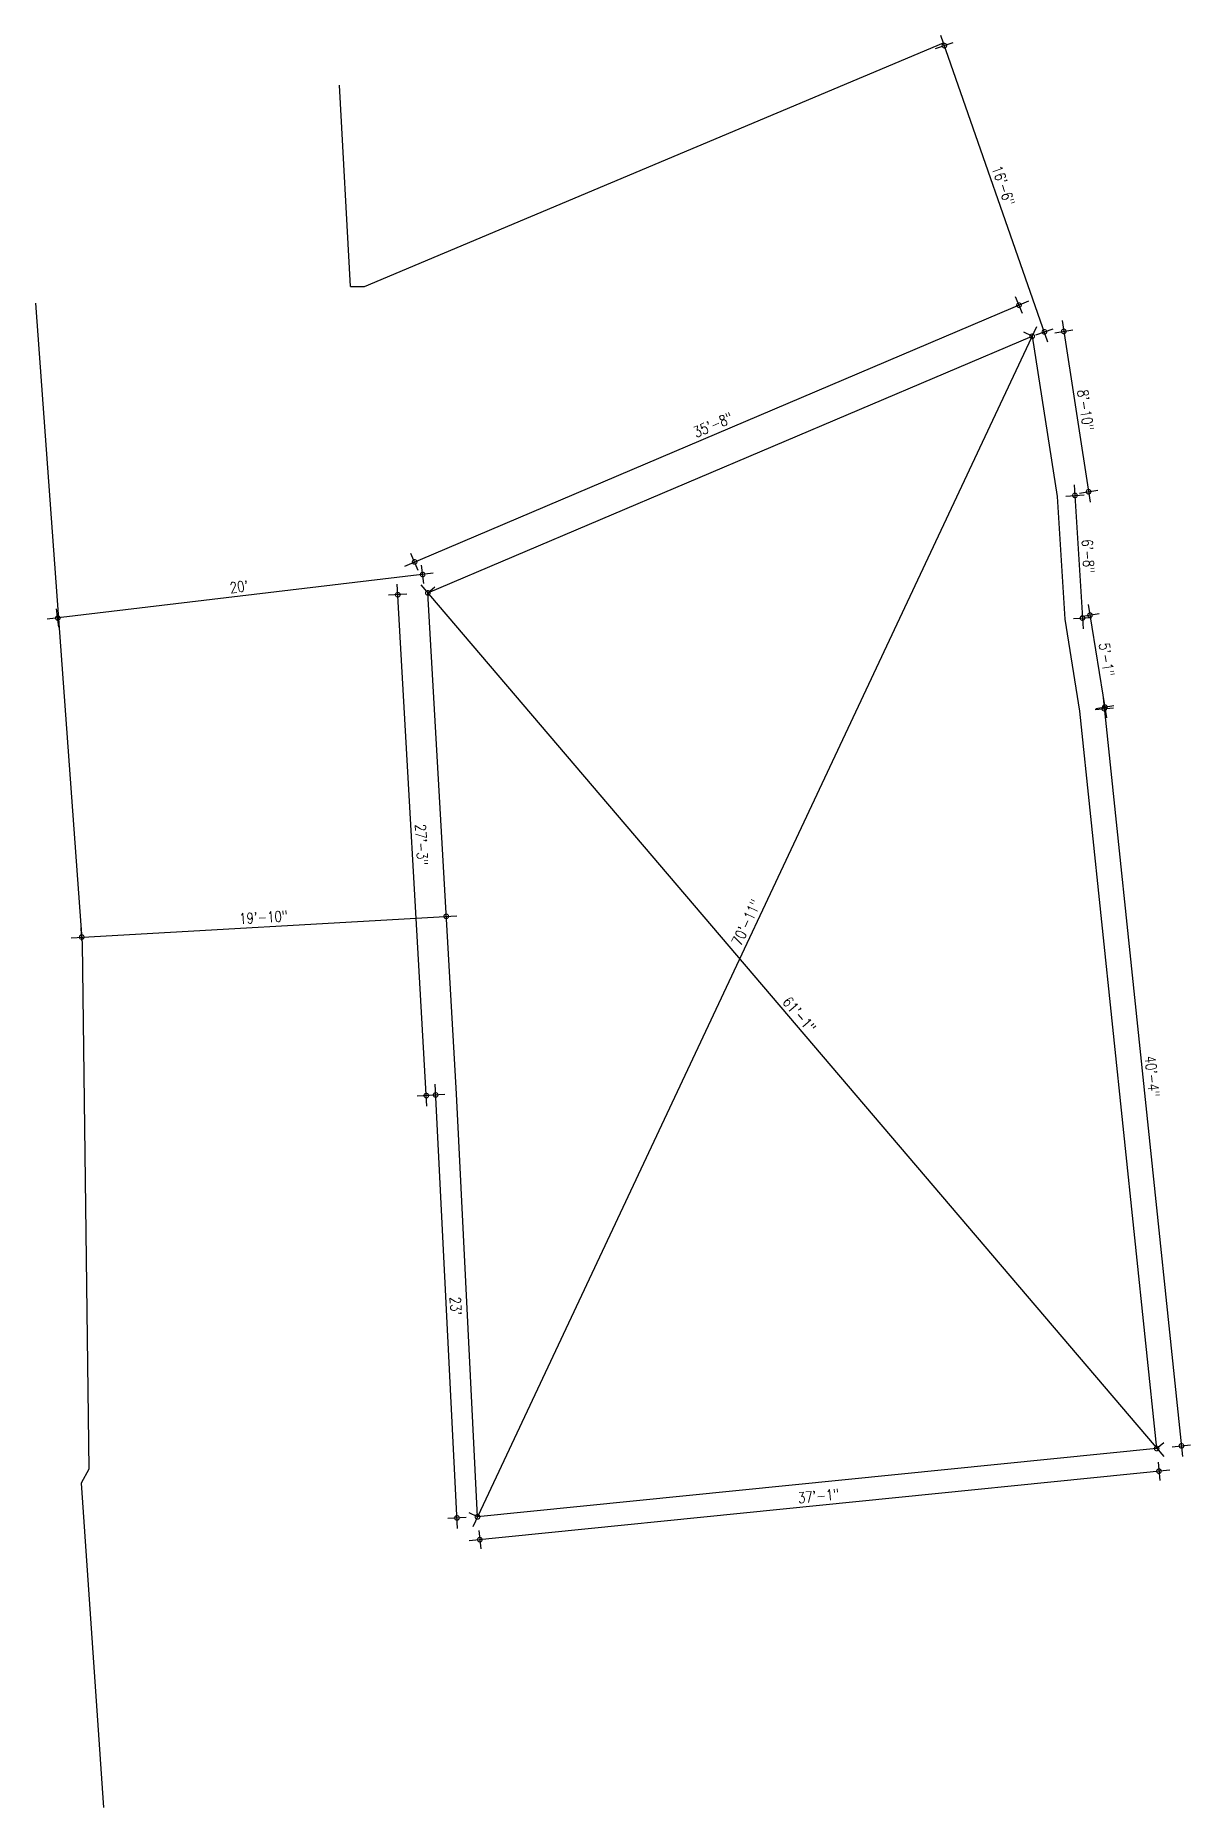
# Model space of a CAD drawing. Header units: inches. Extents: x -9985691 to 3643, y -3269800 to 4788.
# Drawn here: x -4989191 to -4988437, y -3260549 to -3259393 of the extents above; entities that cross this region are included whole.
import ezdxf

# ---------------------------------------------------------------- set-up
doc = ezdxf.new("R2010")
doc.units = ezdxf.units.IN
doc.header["$LTSCALE"] = 2
doc.header["$MEASUREMENT"] = 0
doc.header["$PDMODE"] = 34
doc.layers.get('0').update_dxf_attribs({"linetype": 'CONTINUOUS'})
doc.layers.get('DEFPOINTS').update_dxf_attribs({"color": 141, "linetype": 'CONTINUOUS'})
doc.styles.add('ROMANS', font='Romans.shx', dxfattribs={"width": 0.8})
doc.dimstyles.new('8 SCALE', dxfattribs={"dimscale": 0, "dimtxt": 7, "dimasz": 6, "dimexe": 6, "dimexo": 2, "dimgap": 2, "dimtad": 1, "dimdec": 0, "dimzin": 0, "dimdsep": 46, "dimlunit": 4, "dimtxsty": 'ROMANS', "dimblk": 'DOTSMALL', "dimcen": 0, "dimdle": 7, "dimclrd": 8, "dimclre": 8, "dimclrt": 3, "dimadec": 0, "dimazin": 0, "dimtfac": 1, "dimtdec": 0, "dimtofl": 0, "dimtmove": 2, "dimatfit": 3, "dimfxl": 6, "dimfxlon": 1, "dimtolj": 1, "dimtzin": 0, "dimarcsym": 0})

msp = doc.modelspace()

# ---------------------------------------------------------------- blocks, each defined once
blk = doc.blocks.new('_DOTSMALL')
at = {"color": 0, "linetype": 'ByBlock', "const_width": 0.5}
blk.add_lwpolyline([(-0.0625, 0, 1), (0.0625, 0, 1)], format="xyb", close=True, dxfattribs=at)
blk = doc.blocks.new('*D451')
at = {"color": 8, "lineweight": -2, "ltscale": 0.5, "transparency": 16777216}
for p, q in [((-4988530.4, -3259592.9), (-4988600.3, -3259392.8)), ((-4988603.7, -3259401.4), (-4988592.3, -3259397.5)), ((-4988538.3, -3259588.2), (-4988527, -3259584.3))]:
    blk.add_line(p, q, dxfattribs=at)
at = {"layer": 'DEFPOINTS', "color": 0, "ltscale": 0.5, "transparency": 16777216}
for p in [(-4988606, -3259402.3), (-4988598, -3259399.5), (-4988540.7, -3259589.1)]:
    blk.add_point(p, dxfattribs=at)
at = {"color": 8, "lineweight": -2, "ltscale": 0.5, "transparency": 16777216, "xscale": 6, "yscale": 6, "zscale": 6}
for p, rotation in [((-4988598, -3259399.5), 109.2796377019359), ((-4988532.7, -3259586.2), 289.2796377019359)]:
    blk.add_blockref('_DOTSMALL', p, dxfattribs=dict(at, rotation=rotation))
at = {"color": 3, "ltscale": 0.5, "transparency": 16777216, "insert": (-4988559.5, -3259490.8), "char_height": 7, "attachment_point": 5, "rotation": 289.2796, "style": 'ROMANS'}
blk.add_mtext('\\A1;16\'-6"', dxfattribs=at)
blk = doc.blocks.new('*D477')
at = {"color": 8, "lineweight": -2, "ltscale": 0.5, "transparency": 16777216}
for p, q in [((-4988950.1, -3259739), (-4988542.9, -3259566)), ((-4988547, -3259574.3), (-4988551.6, -3259563.3)), ((-4988941.3, -3259741.8), (-4988946, -3259730.8))]:
    blk.add_line(p, q, dxfattribs=at)
at = {"layer": 'DEFPOINTS', "color": 0, "ltscale": 0.5, "transparency": 16777216}
for p in [(-4988549.3, -3259568.8), (-4988540.7, -3259589.1), (-4988935, -3259756.5)]:
    blk.add_point(p, dxfattribs=at)
at = {"color": 8, "lineweight": -2, "ltscale": 0.5, "transparency": 16777216, "xscale": 6, "yscale": 6, "zscale": 6}
for p, rotation in [((-4988549.3, -3259568.8), 23.01304632398811), ((-4988943.6, -3259736.3), 203.0130463239881)]:
    blk.add_blockref('_DOTSMALL', p, dxfattribs=dict(at, rotation=rotation))
at = {"color": 3, "ltscale": 0.5, "transparency": 16777216, "insert": (-4988748.9, -3259646.9), "char_height": 7, "attachment_point": 5, "rotation": 23.013, "style": 'ROMANS'}
blk.add_mtext('\\A1;35\'-8"', dxfattribs=at)
blk = doc.blocks.new('*D478')
at = {"color": 8, "lineweight": -2, "ltscale": 0.5, "transparency": 16777216}
for p, q in [((-4988521.2, -3259578.9), (-4988502.8, -3259697.4)), ((-4988526, -3259586.8), (-4988514.2, -3259584.9)), ((-4988509.8, -3259691.4), (-4988497.9, -3259689.5))]:
    blk.add_line(p, q, dxfattribs=at)
at = {"layer": 'DEFPOINTS', "color": 0, "ltscale": 0.5, "transparency": 16777216}
for p in [(-4988540.7, -3259589.1), (-4988524.5, -3259693.6), (-4988503.9, -3259690.5)]:
    blk.add_point(p, dxfattribs=at)
at = {"color": 8, "lineweight": -2, "ltscale": 0.5, "transparency": 16777216, "xscale": 6, "yscale": 6, "zscale": 6}
for p, rotation in [((-4988520.1, -3259585.9), 98.81300260077158), ((-4988503.9, -3259690.5), 278.8130026007716)]:
    blk.add_blockref('_DOTSMALL', p, dxfattribs=dict(at, rotation=rotation))
at = {"color": 3, "ltscale": 0.5, "transparency": 16777216, "insert": (-4988505.9, -3259637.2), "char_height": 7, "attachment_point": 5, "rotation": 278.813, "style": 'ROMANS'}
blk.add_mtext('\\A1;8\'-10"', dxfattribs=at)
blk = doc.blocks.new('*D479')
at = {"color": 8, "lineweight": -2, "ltscale": 0.5, "transparency": 16777216}
for p, q in [((-4988518.8, -3259693.3), (-4988506.8, -3259692.6)), ((-4988513.3, -3259685.9), (-4988507.4, -3259779.9)), ((-4988513.8, -3259773.3), (-4988501.9, -3259772.6))]:
    blk.add_line(p, q, dxfattribs=at)
at = {"layer": 'DEFPOINTS', "color": 0, "ltscale": 0.5, "transparency": 16777216}
for p in [(-4988524.5, -3259693.6), (-4988519.5, -3259773.6), (-4988507.9, -3259772.9)]:
    blk.add_point(p, dxfattribs=at)
at = {"color": 8, "lineweight": -2, "ltscale": 0.5, "transparency": 16777216, "xscale": 6, "yscale": 6, "zscale": 6}
for p, rotation in [((-4988512.8, -3259692.9), 93.55077929218395), ((-4988507.9, -3259772.9), 273.550779292184)]:
    blk.add_blockref('_DOTSMALL', p, dxfattribs=dict(at, rotation=rotation))
at = {"color": 3, "ltscale": 0.5, "transparency": 16777216, "insert": (-4988504.2, -3259732.5), "char_height": 7, "attachment_point": 5, "rotation": 273.5508, "style": 'ROMANS'}
blk.add_mtext('\\A1;6\'-8"', dxfattribs=at)
blk = doc.blocks.new('*D480')
at = {"color": 8, "lineweight": -2, "ltscale": 0.5, "transparency": 16777216}
for p, q in [((-4988504.1, -3259764.1), (-4988492.2, -3259837.9)), ((-4988508.9, -3259771.9), (-4988497.1, -3259770)), ((-4988499.2, -3259832), (-4988487.4, -3259830))]:
    blk.add_line(p, q, dxfattribs=at)
at = {"layer": 'DEFPOINTS', "color": 0, "ltscale": 0.5, "transparency": 16777216}
for p in [(-4988519.5, -3259773.6), (-4988509.8, -3259833.7), (-4988493.3, -3259831)]:
    blk.add_point(p, dxfattribs=at)
at = {"color": 8, "lineweight": -2, "ltscale": 0.5, "transparency": 16777216, "xscale": 6, "yscale": 6, "zscale": 6}
for p, rotation in [((-4988503, -3259771), 99.18045757881184), ((-4988493.3, -3259831), 279.1804575788119)]:
    blk.add_blockref('_DOTSMALL', p, dxfattribs=dict(at, rotation=rotation))
at = {"color": 3, "ltscale": 0.5, "transparency": 16777216, "insert": (-4988492.1, -3259800), "char_height": 7, "attachment_point": 5, "rotation": 279.1805, "style": 'ROMANS'}
blk.add_mtext('\\A1;5\'-1"', dxfattribs=at)
blk = doc.blocks.new('*D481')
at = {"color": 8, "lineweight": -2, "ltscale": 0.5, "transparency": 16777216}
for p, q in [((-4988499.6, -3259832.6), (-4988487.7, -3259831.4)), ((-4988494.4, -3259825), (-4988442.6, -3260319.9)), ((-4988449.3, -3260313.5), (-4988437.4, -3260312.3))]:
    blk.add_line(p, q, dxfattribs=at)
at = {"layer": 'DEFPOINTS', "color": 0, "ltscale": 0.5, "transparency": 16777216}
for p in [(-4988509.8, -3259833.7), (-4988459.5, -3260314.6), (-4988443.3, -3260312.9)]:
    blk.add_point(p, dxfattribs=at)
at = {"color": 8, "lineweight": -2, "ltscale": 0.5, "transparency": 16777216, "xscale": 6, "yscale": 6, "zscale": 6}
for p, rotation in [((-4988493.7, -3259832), 95.9751163492359), ((-4988443.3, -3260312.9), 275.9751163492359)]:
    blk.add_blockref('_DOTSMALL', p, dxfattribs=dict(at, rotation=rotation))
at = {"color": 3, "ltscale": 0.5, "transparency": 16777216, "insert": (-4988462.4, -3260071.8), "char_height": 7, "attachment_point": 5, "rotation": 275.9751, "style": 'ROMANS'}
blk.add_mtext('\\A1;40\'-4"', dxfattribs=at)
blk = doc.blocks.new('*D482')
at = {"color": 8, "lineweight": -2, "ltscale": 0.5, "transparency": 16777216}
for p, q in [((-4988451, -3260328.7), (-4988908, -3260374.8)), ((-4988458.6, -3260323.5), (-4988457.4, -3260335.4)), ((-4988901.7, -3260368.1), (-4988900.5, -3260380))]:
    blk.add_line(p, q, dxfattribs=at)
at = {"layer": 'DEFPOINTS', "color": 0, "ltscale": 0.5, "transparency": 16777216}
for p in [(-4988459.5, -3260314.6), (-4988902.6, -3260359.2), (-4988901.1, -3260374.1)]:
    blk.add_point(p, dxfattribs=at)
at = {"color": 8, "lineweight": -2, "ltscale": 0.5, "transparency": 16777216, "xscale": 6, "yscale": 6, "zscale": 6}
for p, rotation in [((-4988458, -3260329.4), 5.753615548473433), ((-4988901.1, -3260374.1), 185.7536155484734)]:
    blk.add_blockref('_DOTSMALL', p, dxfattribs=dict(at, rotation=rotation))
at = {"color": 3, "ltscale": 0.5, "transparency": 16777216, "insert": (-4988680.1, -3260345.6), "char_height": 7, "attachment_point": 5, "rotation": 5.7536, "style": 'ROMANS'}
blk.add_mtext('\\A1;37\'-1"', dxfattribs=at)
blk = doc.blocks.new('*D483')
at = {"color": 8, "lineweight": -2, "ltscale": 0.5, "transparency": 16777216}
for p, q in [((-4988915.7, -3260366.9), (-4988930.2, -3260077)), ((-4988923.9, -3260083.7), (-4988935.9, -3260084.3)), ((-4988910, -3260359.6), (-4988922, -3260360.2))]:
    blk.add_line(p, q, dxfattribs=at)
at = {"layer": 'DEFPOINTS', "color": 0, "ltscale": 0.5, "transparency": 16777216}
for p in [(-4988929.9, -3260084), (-4988916.4, -3260083.3), (-4988902.6, -3260359.2)]:
    blk.add_point(p, dxfattribs=at)
at = {"color": 8, "lineweight": -2, "ltscale": 0.5, "transparency": 16777216, "xscale": 6, "yscale": 6, "zscale": 6}
for p, rotation in [((-4988929.9, -3260084), 92.86729410762844), ((-4988916, -3260359.9), 272.8672941076284)]:
    blk.add_blockref('_DOTSMALL', p, dxfattribs=dict(at, rotation=rotation))
at = {"color": 3, "ltscale": 0.5, "transparency": 16777216, "insert": (-4988916.8, -3260221.6), "char_height": 7, "attachment_point": 5, "rotation": 272.8673, "style": 'ROMANS'}
blk.add_mtext("\\A1;23'", dxfattribs=at)
blk = doc.blocks.new('*D484')
at = {"color": 8, "lineweight": -2, "ltscale": 0.5, "transparency": 16777216}
for p, q in [((-4988935.6, -3260091.4), (-4988955, -3259750.7)), ((-4988948.6, -3259757.3), (-4988960.6, -3259758)), ((-4988930, -3260084.1), (-4988942, -3260084.8))]:
    blk.add_line(p, q, dxfattribs=at)
at = {"layer": 'DEFPOINTS', "color": 0, "ltscale": 0.5, "transparency": 16777216}
for p in [(-4988954.6, -3259757.7), (-4988935, -3259756.5), (-4988916.4, -3260083.3)]:
    blk.add_point(p, dxfattribs=at)
at = {"color": 8, "lineweight": -2, "ltscale": 0.5, "transparency": 16777216, "xscale": 6, "yscale": 6, "zscale": 6}
for p, rotation in [((-4988954.6, -3259757.7), 93.2635298258622), ((-4988936, -3260084.4), 273.2635298258622)]:
    blk.add_blockref('_DOTSMALL', p, dxfattribs=dict(at, rotation=rotation))
at = {"color": 3, "ltscale": 0.5, "transparency": 16777216, "insert": (-4988939.1, -3259920.7), "char_height": 7, "attachment_point": 5, "rotation": 273.2635, "style": 'ROMANS'}
blk.add_mtext('\\A1;27\'-3"', dxfattribs=at)
blk = doc.blocks.new('*D485')
at = {"color": 8, "lineweight": -2, "ltscale": 0.5, "transparency": 16777216}
for p, q in [((-4988905.5, -3260365.6), (-4988537.7, -3259582.7)), ((-4988540.7, -3259589.1), (-4988546.1, -3259586.5)), ((-4988902.6, -3260359.2), (-4988908, -3260356.7))]:
    blk.add_line(p, q, dxfattribs=at)
at = {"layer": 'DEFPOINTS', "color": 0, "ltscale": 0.5, "transparency": 16777216}
for p in [(-4988540.7, -3259589.1), (-4988540.7, -3259589.1), (-4988902.6, -3260359.2)]:
    blk.add_point(p, dxfattribs=at)
at = {"color": 8, "lineweight": -2, "ltscale": 0.5, "transparency": 16777216, "xscale": 6, "yscale": 6, "zscale": 6}
for p, rotation in [((-4988540.7, -3259589.1), 64.83288792151859), ((-4988902.6, -3260359.2), 244.8328879215186)]:
    blk.add_blockref('_DOTSMALL', p, dxfattribs=dict(at, rotation=rotation))
at = {"color": 3, "ltscale": 0.5, "transparency": 16777216, "insert": (-4988727.2, -3259971.5), "char_height": 7, "attachment_point": 5, "rotation": 64.8329, "style": 'ROMANS'}
blk.add_mtext('\\A1;70\'-11"', dxfattribs=at)
blk = doc.blocks.new('*D486')
at = {"color": 8, "lineweight": -2, "ltscale": 0.5, "transparency": 16777216}
for p, q in [((-4988939.6, -3259751.2), (-4988454.9, -3260319.9)), ((-4988935, -3259756.5), (-4988930.5, -3259752.6)), ((-4988459.5, -3260314.6), (-4988454.9, -3260310.7))]:
    blk.add_line(p, q, dxfattribs=at)
at = {"layer": 'DEFPOINTS', "color": 0, "ltscale": 0.5, "transparency": 16777216}
for p in [(-4988935, -3259756.5), (-4988459.5, -3260314.6), (-4988459.5, -3260314.6)]:
    blk.add_point(p, dxfattribs=at)
at = {"color": 8, "lineweight": -2, "ltscale": 0.5, "transparency": 16777216, "xscale": 6, "yscale": 6, "zscale": 6}
for p, rotation in [((-4988935, -3259756.5), 130.4366418061178), ((-4988459.5, -3260314.6), 310.4366418061178)]:
    blk.add_blockref('_DOTSMALL', p, dxfattribs=dict(at, rotation=rotation))
at = {"color": 3, "ltscale": 0.5, "transparency": 16777216, "insert": (-4988692.6, -3260031.6), "char_height": 7, "attachment_point": 5, "rotation": 310.4366, "style": 'ROMANS'}
blk.add_mtext('\\A1;61\'-1"', dxfattribs=at)
blk = doc.blocks.new('*D487')
at = {"color": 8, "lineweight": -2, "ltscale": 0.5, "transparency": 16777216}
for p, q in [((-4988937.7, -3259750.4), (-4988939.1, -3259738.5)), ((-4988931.5, -3259743.6), (-4989183.4, -3259773.7)), ((-4989175.7, -3259778.8), (-4989177.2, -3259766.9))]:
    blk.add_line(p, q, dxfattribs=at)
at = {"layer": 'DEFPOINTS', "color": 0, "ltscale": 0.5, "transparency": 16777216}
for p in [(-4988936.8, -3259758.1), (-4989176.4, -3259772.9), (-4989174.8, -3259786.5)]:
    blk.add_point(p, dxfattribs=at)
at = {"color": 8, "lineweight": -2, "ltscale": 0.5, "transparency": 16777216, "xscale": 6, "yscale": 6, "zscale": 6}
for p, rotation in [((-4988938.4, -3259744.5), 6.808449976297259), ((-4989176.4, -3259772.9), 186.8084499762973)]:
    blk.add_blockref('_DOTSMALL', p, dxfattribs=dict(at, rotation=rotation))
at = {"color": 3, "ltscale": 0.5, "transparency": 16777216, "insert": (-4989058.2, -3259752.5), "char_height": 7, "attachment_point": 5, "rotation": 6.8084, "style": 'ROMANS'}
blk.add_mtext("\\A1;20'", dxfattribs=at)
blk = doc.blocks.new('*D488')
at = {"color": 8, "lineweight": -2, "ltscale": 0.5, "transparency": 16777216}
for p, q in [((-4988922.9, -3259969.6), (-4988923.3, -3259961.5)), ((-4989167.8, -3259981.4), (-4988916, -3259967.1)), ((-4989160.7, -3259983.2), (-4989161.2, -3259975))]:
    blk.add_line(p, q, dxfattribs=at)
at = {"layer": 'DEFPOINTS', "color": 0, "ltscale": 0.5, "transparency": 16777216}
for p in [(-4988923, -3259967.5), (-4988922.8, -3259971.6), (-4989160.6, -3259985.2)]:
    blk.add_point(p, dxfattribs=at)
at = {"color": 8, "lineweight": -2, "ltscale": 0.5, "transparency": 16777216, "xscale": 6, "yscale": 6, "zscale": 6}
for p, rotation in [((-4988923, -3259967.5), 3.263529825880727), ((-4989160.8, -3259981), 183.2635298258807)]:
    blk.add_blockref('_DOTSMALL', p, dxfattribs=dict(at, rotation=rotation))
at = {"color": 3, "ltscale": 0.5, "transparency": 16777216, "insert": (-4989042.3, -3259968.1), "char_height": 7, "attachment_point": 5, "rotation": 3.2635, "style": 'ROMANS'}
blk.add_mtext('\\A1;19\'-10"', dxfattribs=at)

# ---------------------------------------------------------------- dimensions: what is measured, and where the dimension line sits
at = {"ltscale": 0.5}
for p1, p2, distance, picture, middle in [((-4988540.7, -3259589.1), (-4988606, -3259402.3), -8.5, '*D451', (-4988559.5, -3259490.8)), ((-4988935, -3259756.5), (-4988540.7, -3259589.1), 22, '*D477', (-4988748.9, -3259646.9)), ((-4988540.7, -3259589.1), (-4988524.5, -3259693.6), 20.9, '*D478', (-4988505.9, -3259637.2)), ((-4988902.6, -3260359.2), (-4988540.7, -3259589.1), 0, '*D485', (-4988727.2, -3259971.5)), ((-4988524.5, -3259693.6), (-4988519.5, -3259773.6), 11.7, '*D479', (-4988504.2, -3259732.5)), ((-4988936.8, -3259758.1), (-4989174.8, -3259786.5), -13.7, '*D487', (-4989058.2, -3259752.5)), ((-4988916.4, -3260083.3), (-4988935, -3259756.5), 19.6, '*D484', (-4988939.1, -3259920.7)), ((-4988935, -3259756.5), (-4988459.5, -3260314.6), 0, '*D486', (-4988692.6, -3260031.6)), ((-4988519.5, -3259773.6), (-4988509.8, -3259833.7), 16.7, '*D480', (-4988492.1, -3259800)), ((-4988509.8, -3259833.7), (-4988459.5, -3260314.6), 16.2, '*D481', (-4988462.4, -3260071.8)), ((-4989160.6, -3259985.2), (-4988922.8, -3259971.6), 4.2, '*D488', (-4989042.3, -3259968.1)), ((-4988902.6, -3260359.2), (-4988916.4, -3260083.3), 13.5, '*D483', (-4988916.8, -3260221.6)), ((-4988459.5, -3260314.6), (-4988902.6, -3260359.2), 14.9, '*D482', (-4988680.1, -3260345.6))]:
    dim = msp.add_aligned_dim(p1=p1, p2=p2, distance=distance, dimstyle='8 SCALE', override={"dimscale": 1}, dxfattribs=at)
    dim.commit()
    dim.dimension.update_dxf_attribs({"geometry": picture, "text_midpoint": middle})

# ---------------------------------------------------------------- linework, layer by layer
at = {"ltscale": 0.5}
for p, q in [((-4988976.4, -3259556.7), (-4988598.6, -3259397.7)), ((-4988985.5, -3259556.7), (-4988992.7, -3259425.3)), ((-4988985.5, -3259556.7), (-4988976.4, -3259556.7)), ((-4989191, -3259567.4), (-4989160.6, -3259985.2)), ((-4989160.6, -3259985.2), (-4989156.2, -3260328)), ((-4989156.2, -3260328), (-4989161.2, -3260337.2)), ((-4989161.2, -3260337.2), (-4989146.7, -3260548.8))]:
    msp.add_line(p, q, dxfattribs=at)
msp.add_lwpolyline([(-4988935, -3259756.5), (-4988540.7, -3259589.1), (-4988524.5, -3259693.6), (-4988519.5, -3259773.6), (-4988509.8, -3259833.7), (-4988459.5, -3260314.6), (-4988902.6, -3260359.2), (-4988916.4, -3260083.3), (-4988935, -3259756.5)], dxfattribs=at)

msp.set_redraw_order([(e.dxf.handle, doc.entitydb.next_handle()) for e in msp.query("TEXT MTEXT ATTDEF DIMENSION ARC_DIMENSION")])  # texts and dimensions are drawn at this point

doc.saveas('drawing.dxf')
